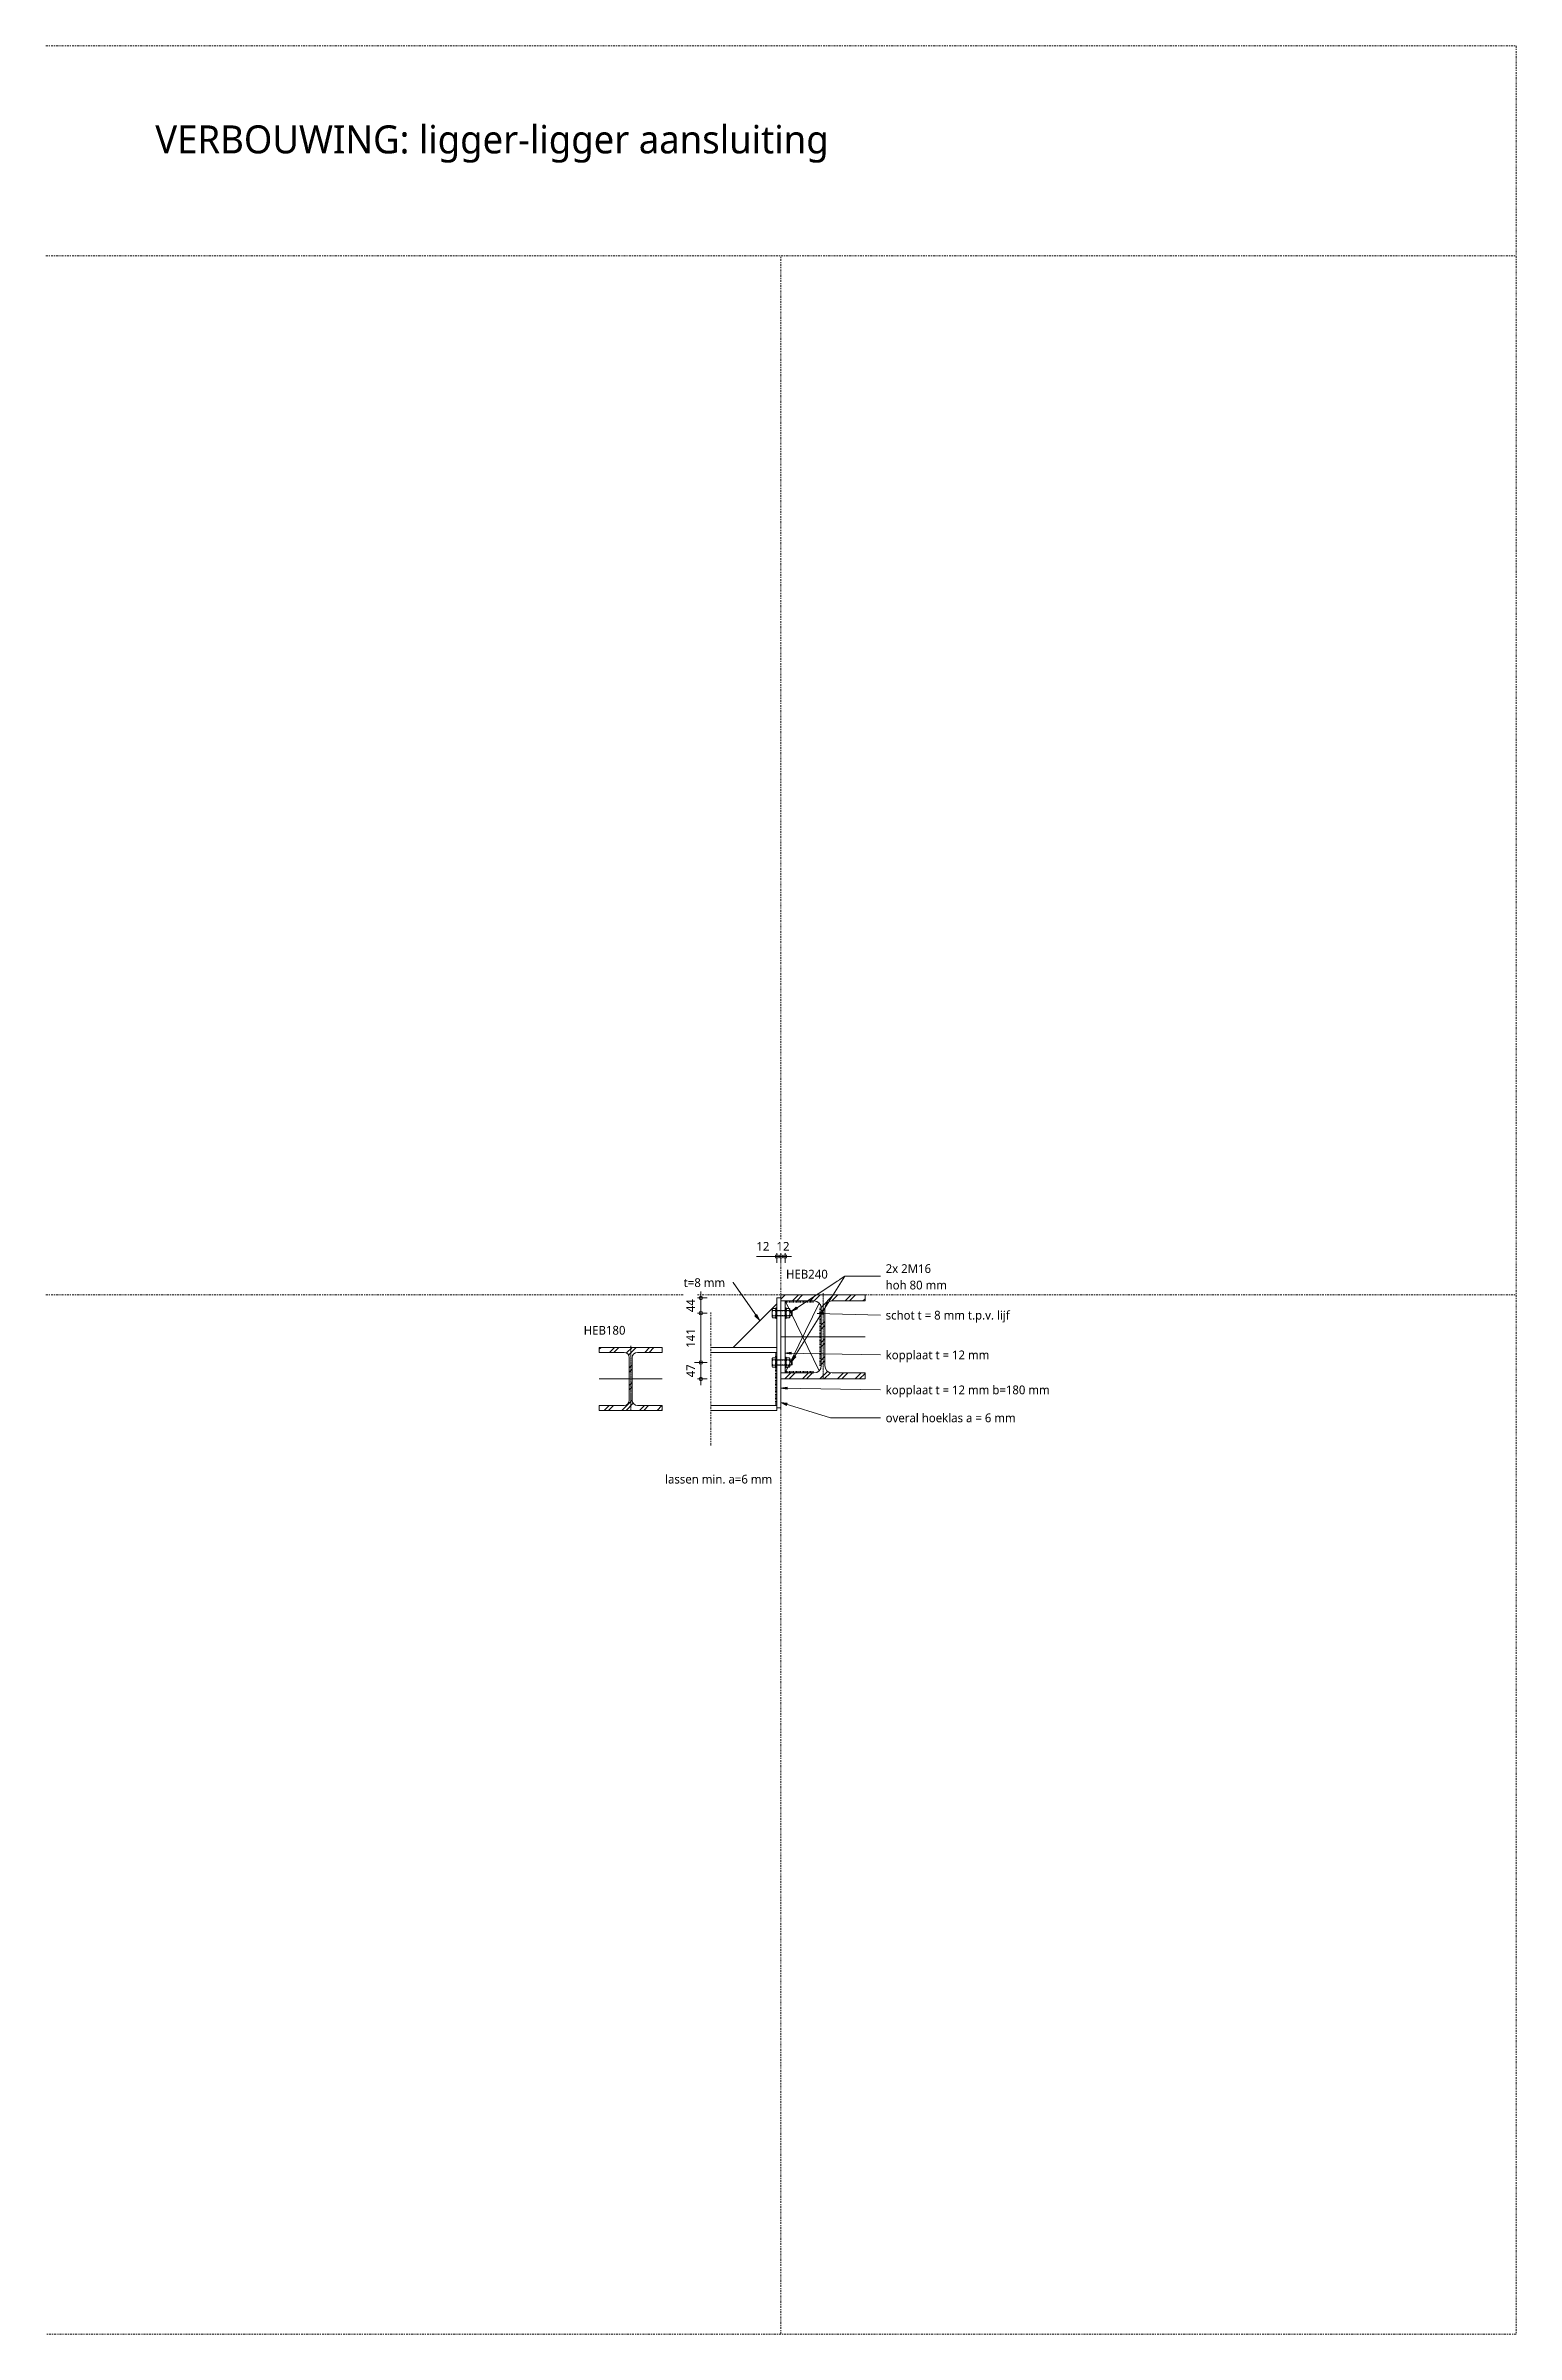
# Model space of a CAD drawing. Header units: millimetres. Extents: x -14163 to 55687, y -143 to 37302.
# Drawn here: x 34687 to 38887, y 7560 to 14100 of the extents above; entities that cross this region are included whole.
import ezdxf

# ---------------------------------------------------------------- set-up
doc = ezdxf.new("R2010")
doc.units = ezdxf.units.MM
for name, pattern in [('Dash', [6.35, 3.175, -3.175]), ('MV_center', [15, 6, -3, 3, -3]), ('MV_hartlijn_staal', [6.6, 5, -0.8, 0, -0.8]), ('Streep 1_1', [2, 1, -1])]:
    doc.linetypes.add(name, pattern=pattern)
for name, color, linetype, lineweight in [('A-ANNO-DIMS', 211, 'Continuous', 13), ('A-ANNO-DIMS-10', 211, 'Continuous', 13), ('A-DETL', 90, 'Continuous', 13), ('A-DETL-GENF', 92, 'Continuous', 18), ('A-DETL-GENF-HDLN', 1, 'Dash', 18), ('A-DETL-IDEN', 3, 'Continuous', 18), ('G-ANNO-TEXT', 231, 'Continuous', 13)]:
    doc.layers.add(name, color=color, linetype=linetype, lineweight=lineweight)
doc.styles.add('Segoe UI_3', font='segoeui.ttf', dxfattribs={"height": 25})
doc.styles.add('Segoe UI_5', font='segoeui.ttf', dxfattribs={"height": 80})
doc.dimstyles.new('2_5_mm', dxfattribs={"dimscale": 304.8, "dimtxt": 26.184099, "dimasz": 0.032808, "dimexe": 0.059055, "dimexo": 0.0625, "dimgap": 0.029528, "dimtad": 1, "dimdec": 0, "dimzin": 0, "dimdsep": 46, "dimtxsty": 'Segoe UI_3', "dimblk1": 'DOTBLANK', "dimblk2": 'DOTBLANK', "dimsah": 1, "dimcen": 0.09, "dimdle": 0.059055, "dimazin": 0, "dimtfac": 1, "dimtdec": 4, "dimtix": 1, "dimtmove": 0, "dimatfit": 3, "dimfxl": 0.059055, "dimfxlon": 1, "dimtvp": 1, "dimtfill": 1, "dimtolj": 1, "dimtzin": 0, "dimarcsym": 2})
doc.dimstyles.new('2_5_mm_1', dxfattribs={"dimscale": 304.8, "dimtxt": 26.184099, "dimasz": 0.032808, "dimexe": 0.059055, "dimexo": 0.0625, "dimgap": 0.029528, "dimtad": 1, "dimdec": 0, "dimzin": 0, "dimdsep": 46, "dimtxsty": 'Segoe UI_3', "dimblk1": 'DOTBLANK', "dimblk2": 'DOTBLANK', "dimsah": 1, "dimcen": 0.09, "dimdle": 0.059055, "dimazin": 0, "dimtfac": 1, "dimtdec": 4, "dimtix": 1, "dimtmove": 1, "dimatfit": 3, "dimfxl": 0.059055, "dimfxlon": 1, "dimtvp": 1, "dimtfill": 1, "dimtolj": 1, "dimtzin": 0, "dimarcsym": 2})

msp = doc.modelspace()

# ---------------------------------------------------------------- texts
at = {"layer": 'G-ANNO-TEXT', "color": 7, "attachment_point": 1}
for s, insert, char_height, width, style in [('VERBOUWING: ligger-ligger aansluiting', (34999.8, 13872.3), 80, 2412.278, 'Segoe UI_5'), ('2x 2M16 ', (37085.9, 10617.7), 25, 174.768, 'Segoe UI_3'), ('hoh 80 mm', (37085.9, 10570.7), 25, 217.257, 'Segoe UI_3'), ('schot t = 8 mm t.p.v. lijf', (37085.9, 10484.6), 25, 443.333, 'Segoe UI_3'), ('kopplaat t = 12 mm ', (37085.9, 10371.1), 25, 387.215, 'Segoe UI_3'), ('kopplaat t = 12 mm b=180 mm', (37085.9, 10271.1), 25, 596.455, 'Segoe UI_3'), ('overal hoeklas a = 6 mm', (37085.9, 10191.1), 25, 463.375, 'Segoe UI_3'), ('lassen min. a=6 mm', (36455.9, 10016), 25, 377.595, 'Segoe UI_3')]:
    msp.add_mtext(s, dxfattribs=dict(at, insert=insert, char_height=char_height, width=width, style=style))

# ---------------------------------------------------------------- blocks, each defined once
blk = doc.blocks.new('28 Staalprofielen- IPE_HEA_HEB 2d - HEB240-V77-Details Constructie')
at = {"layer": 'A-DETL-GENF', "lineweight": 13}
h = blk.add_hatch(dxfattribs=at)
h.set_pattern_fill('FP_167', color=256, style=0, pattern_type=2)
h.set_pattern_definition([(45, (-36907.01, -10409.864), (-25.144717, 25.144717), []), (45, (-36907.01, -10371.764), (-25.144717, 25.144717), [])])
h.paths.add_polyline_path([(120, -120), (120, -103), (26, -103), (20.6, -102.3), (15.5, -100.2), (11.2, -96.8), (7.8, -92.5), (5.7, -87.4), (5, -82), (5, 82), (5.7, 87.4), (7.8, 92.5), (11.2, 96.8), (15.5, 100.2), (20.6, 102.3), (26, 103), (120, 103), (120, 120), (-120, 120), (-120, 103), (-26, 103), (-20.6, 102.3), (-15.5, 100.2), (-11.2, 96.8), (-7.8, 92.5), (-5.7, 87.4), (-5, 82), (-5, -82), (-5.7, -87.4), (-7.8, -92.5), (-11.2, -96.8), (-15.5, -100.2), (-20.6, -102.3), (-26, -103), (-120, -103), (-120, -120)])
at = {"layer": 'A-DETL-GENF'}
for p, q in [((120, 120), (-120, 120)), ((-120, 120), (-120, 103)), ((120, 120), (-120, 120)), ((-120, 120), (-120, 103)), ((-120, 103), (-26, 103)), ((-120, 103), (-26, 103)), ((-5, 82), (-5, -82)), ((-5, 82), (-5, -82)), ((5, -82), (5, 82)), ((5, 82), (5, -82)), ((26, 103), (120, 103)), ((120, 103), (26, 103)), ((120, 103), (120, 120)), ((120, 120), (120, 103)), ((-120, 0), (120, 0)), ((-26, -103), (-120, -103)), ((-120, -103), (-120, -120)), ((-120, -120), (-120, -103)), ((-120, -103), (-26, -103)), ((-120, -120), (120, -120)), ((120, -120), (-120, -120)), ((120, -103), (26, -103)), ((120, -103), (26, -103)), ((120, -120), (120, -103)), ((120, -120), (120, -103))]:
    blk.add_line(p, q, dxfattribs=at)
at = {"layer": 'A-DETL-GENF', "linetype": 'MV_hartlijn_staal', "lineweight": 13}
blk.add_line((0, 125), (0, -120), dxfattribs=at)
at = {"layer": 'A-DETL-GENF'}
for centre, start, end in [((-26, 82), 0, 90), ((-26, 82), 360, 90), ((26, 82), 90, 180), ((26, 82), 90, 180), ((-26, -82), 270, 0), ((-26, -82), 270, 0), ((26, -82), 180, 270), ((26, -82), 180, 270)]:
    blk.add_arc(centre, 21, start, end, dxfattribs=at)
blk = doc.blocks.new('NLRS_00_DI_maskeer - Type 1-4234829-Details Constructie')
at = {"layer": 'A-DETL-GENF', "linetype": 'MV_center'}
blk.add_line((280, 0), (-100, 0), dxfattribs=at)
blk = doc.blocks.new('28 Staalprofielen- IPE_HEA_HEB 2d - HEB180-V78-Details Constructie')
at = {"layer": 'A-DETL-GENF', "lineweight": 13}
h = blk.add_hatch(dxfattribs=at)
h.set_pattern_fill('FP_168', color=256, style=0, pattern_type=2)
h.set_pattern_definition([(45, (-36357.76, -10289.864), (-25.144717, 25.144717), []), (45, (-36357.76, -10251.764), (-25.144717, 25.144717), [])])
h.paths.add_polyline_path([(22.2, -90), (90, -90), (90, -76), (19.3, -76), (15.4, -75.5), (11.8, -74), (8.6, -71.6), (6.3, -68.5), (4.8, -64.9), (4.3, -61), (4.3, 61), (4.8, 64.9), (6.3, 68.5), (8.6, 71.6), (11.8, 74), (15.4, 75.5), (19.3, 76), (90, 76), (90, 90), (-90, 90), (-90, 76), (-19.2, 76), (-15.4, 75.5), (-11.7, 74), (-8.6, 71.6), (-6.3, 68.5), (-4.8, 64.9), (-4.2, 61), (-4.2, -61), (-4.8, -64.9), (-6.3, -68.5), (-8.6, -71.6), (-11.7, -74), (-15.4, -75.5), (-19.2, -76), (-90, -76), (-90, -90)])
at = {"layer": 'A-DETL-GENF'}
for p, q in [((90, 90), (-90, 90)), ((-90, 90), (-90, 76)), ((90, 90), (-90, 90)), ((-90, 90), (-90, 76)), ((-90, 76), (-19.2, 76)), ((-90, 76), (-19.2, 76)), ((19.3, 76), (90, 76)), ((90, 76), (19.3, 76)), ((90, 76), (90, 90)), ((90, 90), (90, 76)), ((-90, 0), (90, 0)), ((-4.2, 61), (-4.2, -61)), ((-4.2, 61), (-4.2, -61)), ((4.3, -61), (4.3, 61)), ((4.3, 61), (4.3, -61)), ((-19.2, -76), (-90, -76)), ((-90, -76), (-90, -90)), ((-90, -90), (-90, -76)), ((-90, -76), (-19.2, -76)), ((-90, -90), (90, -90)), ((90, -90), (-90, -90)), ((90, -76), (19.3, -76)), ((90, -76), (19.3, -76)), ((90, -90), (90, -76)), ((90, -90), (90, -76))]:
    blk.add_line(p, q, dxfattribs=at)
at = {"layer": 'A-DETL-GENF', "linetype": 'MV_hartlijn_staal', "lineweight": 13}
blk.add_line((0, 95), (0, -90), dxfattribs=at)
at = {"layer": 'A-DETL-GENF'}
for centre, start, end in [((-19.2, 61), 0, 90), ((-19.2, 61), 360, 90), ((19.3, 61), 90, 180), ((19.3, 61), 90, 180), ((-19.2, -61), 270, 0), ((-19.2, -61), 270, 0), ((19.3, -61), 180, 270), ((19.3, -61), 180, 270)]:
    blk.add_arc(centre, 15, start, end, dxfattribs=at)
blk = doc.blocks.new('Repeating Detail - 2_ a_5 mm-V81-Details Constructie')
at = {"layer": 'A-DETL-GENF'}
for p, q in [((0, 0), (0, 5)), ((4, 0), (4, 5)), ((8, 0), (8, 5)), ((12, 0), (12, 5)), ((16, 0), (16, 5)), ((20, 0), (20, 5)), ((24, 0), (24, 5)), ((28, 0), (28, 5)), ((32, 0), (32, 5)), ((36, 0), (36, 5)), ((40, 0), (40, 5)), ((44, 0), (44, 5)), ((48, 0), (48, 5)), ((52, 0), (52, 5)), ((56, 0), (56, 5)), ((60, 0), (60, 5)), ((64, 0), (64, 5)), ((68, 0), (68, 5)), ((72, 0), (72, 5)), ((76, 0), (76, 5)), ((80, 0), (80, 5)), ((84, 0), (84, 5)), ((88, 0), (88, 5)), ((92, 0), (92, 5)), ((96, 0), (96, 5)), ((100, 0), (100, 5)), ((104, 0), (104, 5)), ((108, 0), (108, 5)), ((112, 0), (112, 5)), ((116, 0), (116, 5)), ((120, 0), (120, 5)), ((124, 0), (124, 5)), ((128, 0), (128, 5)), ((132, 0), (132, 5)), ((136, 0), (136, 5)), ((140, 0), (140, 5)), ((144, 0), (144, 5)), ((148, 0), (148, 5))]:
    blk.add_line(p, q, dxfattribs=at)
blk = doc.blocks.new('Repeating Detail - 2_ a_5 mm-V82-Details Constructie')
at = {"layer": 'A-DETL-GENF'}
for p, q in [((0, 0), (0, 5)), ((4, 0), (4, 5)), ((8, 0), (8, 5)), ((12, 0), (12, 5)), ((16, 0), (16, 5)), ((20, 0), (20, 5)), ((24, 0), (24, 5)), ((28, 0), (28, 5)), ((32, 0), (32, 5)), ((36, 0), (36, 5)), ((40, 0), (40, 5)), ((44, 0), (44, 5)), ((48, 0), (48, 5)), ((52, 0), (52, 5)), ((56, 0), (56, 5)), ((60, 0), (60, 5)), ((64, 0), (64, 5)), ((68, 0), (68, 5)), ((72, 0), (72, 5)), ((76, 0), (76, 5)), ((80, 0), (80, 5))]:
    blk.add_line(p, q, dxfattribs=at)
blk = doc.blocks.new('Repeating Detail - 2_ a_5 mm-V83-Details Constructie')
at = {"layer": 'A-DETL-GENF'}
for p, q in [((0, 0), (0, 5)), ((4, 0), (4, 5)), ((8, 0), (8, 5)), ((12, 0), (12, 5)), ((16, 0), (16, 5)), ((20, 0), (20, 5)), ((24, 0), (24, 5)), ((28, 0), (28, 5)), ((32, 0), (32, 5)), ((36, 0), (36, 5)), ((40, 0), (40, 5)), ((44, 0), (44, 5)), ((48, 0), (48, 5)), ((52, 0), (52, 5)), ((56, 0), (56, 5)), ((60, 0), (60, 5)), ((64, 0), (64, 5)), ((68, 0), (68, 5)), ((72, 0), (72, 5)), ((76, 0), (76, 5)), ((80, 0), (80, 5)), ((84, 0), (84, 5)), ((88, 0), (88, 5)), ((92, 0), (92, 5)), ((96, 0), (96, 5)), ((100, 0), (100, 5)), ((104, 0), (104, 5)), ((108, 0), (108, 5)), ((112, 0), (112, 5)), ((116, 0), (116, 5)), ((120, 0), (120, 5)), ((124, 0), (124, 5)), ((128, 0), (128, 5)), ((132, 0), (132, 5)), ((136, 0), (136, 5)), ((140, 0), (140, 5)), ((144, 0), (144, 5)), ((148, 0), (148, 5)), ((152, 0), (152, 5)), ((156, 0), (156, 5)), ((160, 0), (160, 5)), ((164, 0), (164, 5))]:
    blk.add_line(p, q, dxfattribs=at)
blk = doc.blocks.new('00 bout_moer - M16-4299266-Details Constructie')
at = {"layer": 'A-DETL-GENF'}
for p, q in [((-13, 11.6), (-11.7, 13)), ((-13, 11.6), (-11.1, 7.4)), ((-13, -11.1), (-13, 11.6)), ((-11.1, 7.4), (-13, 3.2)), ((-13, 3.2), (-13, -3.2)), ((-11.7, 13), (-4, 13)), ((-11.1, 7.4), (-4.6, 7.4)), ((-4.6, 7.4), (-2.8, 11.6)), ((-2.8, 3.2), (-4.6, 7.4)), ((-4, 13), (-2.8, 11.6)), ((-2.8, 0), (-2.8, 14.9)), ((-2.8, 14.9), (0, 14.9)), ((-2.8, 11.6), (-2.8, 0)), ((-2.8, -3.2), (-2.8, 3.2)), ((-2.8, -14.9), (-2.8, 0)), ((-2.8, 0), (-2.8, -11.1)), ((0, 14.9), (0, -14.9)), ((24, -14.9), (24, 14.9)), ((24, 14.9), (26.8, 14.9)), ((26.8, 14.9), (26.8, 0)), ((26.8, 11.1), (28.2, 13)), ((26.8, 0), (26.8, 11.1)), ((26.8, 11.1), (28.6, 7.2)), ((28.6, 7.2), (26.8, 3.2)), ((26.8, 3.2), (26.8, -3.2)), ((26.8, -11.6), (26.8, 0)), ((26.8, 0), (26.8, -14.9)), ((28.2, 13), (35.8, 13)), ((35.1, 7.2), (28.6, 7.2)), ((35.1, 7.2), (37, 11.1)), ((37, 3.2), (35.1, 7.2)), ((35.8, 13), (37, 11.1)), ((37, 11.1), (37, -11.6)), ((37, -3.2), (37, 3.2)), ((-13, -3.2), (-11.1, -7.2)), ((-11.1, -7.2), (-13, -11.1)), ((-11.8, -13), (-13, -11.1)), ((-4.2, -13), (-11.8, -13)), ((-11.1, -7.2), (-4.6, -7.2)), ((-4.6, -7.2), (-2.8, -3.2)), ((-2.8, -11.1), (-4.6, -7.2)), ((-2.8, -11.1), (-4.2, -13)), ((0, -14.9), (-2.8, -14.9)), ((26.8, -14.9), (24, -14.9)), ((26.8, -3.2), (28.6, -7.4)), ((28.6, -7.4), (26.8, -11.6)), ((28, -13), (26.8, -11.6)), ((35.7, -13), (28, -13)), ((35.1, -7.4), (28.6, -7.4)), ((35.1, -7.4), (37, -3.2)), ((37, -11.6), (35.1, -7.4)), ((37, -11.6), (35.7, -13))]:
    blk.add_line(p, q, dxfattribs=at)
at = {"layer": 'A-DETL-GENF', "linetype": 'Streep 1_1', "lineweight": 13}
for p, q in [((0, 8), (41.7, 8)), ((43.7, 6.5), (41.7, 8)), ((41.7, -8), (41.7, 8)), ((43.7, 6.5), (43.7, -6.5)), ((0, -8), (41.7, -8)), ((43.7, -6.5), (41.7, -8))]:
    blk.add_line(p, q, dxfattribs=at)
at = {"layer": 'A-DETL-GENF-HDLN'}
for p, q in [((0, 8), (1.5, 6.5)), ((0, 8), (0, -8)), ((1.5, 6.5), (41.7, 6.5)), ((0, -8), (1.5, -6.5)), ((1.5, -6.5), (41.7, -6.5))]:
    blk.add_line(p, q, dxfattribs=at)
blk = doc.blocks.new('DIMBLOCK146-Details Constructie')
at = {"layer": 'A-ANNO-DIMS-10'}
for p, q in [((36558.2, 10336.9), (36540.2, 10336.9)), ((36558.2, 10271.9), (36558.2, 10336.9)), ((36558.2, 10336.9), (36576.2, 10336.9)), ((36558.2, 10289.9), (36540.2, 10289.9)), ((36558.2, 10289.9), (36576.2, 10289.9))]:
    blk.add_line(p, q, dxfattribs=at)
for centre in [(36558.2, 10336.9), (36558.2, 10289.9)]:
    blk.add_circle(centre, 5, dxfattribs=at)
at = {"layer": 'A-ANNO-DIMS-10', "color": 0, "insert": (36516.6, 10294.3), "char_height": 25, "width": 45.703, "attachment_point": 1, "rotation": 90, "line_spacing_factor": 1.142579, "style": 'Segoe UI_3', "bg_fill": 3, "box_fill_scale": 1.25, "bg_fill_color": 9, "bg_fill_true_color": 13158600, "bg_fill_transparency": 0}
blk.add_mtext('47', dxfattribs=at)
blk = doc.blocks.new('_DotBlank')
at = {"color": 0, "linetype": 'ByBlock', "lineweight": -2}
blk.add_line((-0.5, 0), (-1, 0), dxfattribs=at)
blk.add_circle((0, 0), 0.5, dxfattribs=at)
blk = doc.blocks.new('DIMBLOCK147-Details Constructie')
at = {"layer": 'A-ANNO-DIMS-10'}
for p, q in [((36558.2, 10477.9), (36540.2, 10477.9)), ((36558.2, 10336.9), (36558.2, 10477.9)), ((36558.2, 10477.9), (36576.2, 10477.9)), ((36558.2, 10336.9), (36540.2, 10336.9)), ((36558.2, 10336.9), (36576.2, 10336.9))]:
    blk.add_line(p, q, dxfattribs=at)
for centre in [(36558.2, 10477.9), (36558.2, 10336.9)]:
    blk.add_circle(centre, 5, dxfattribs=at)
at = {"layer": 'A-ANNO-DIMS-10', "color": 0, "insert": (36516.6, 10378.8), "char_height": 25, "width": 68.555, "attachment_point": 1, "rotation": 90, "line_spacing_factor": 1.142579, "style": 'Segoe UI_3', "bg_fill": 3, "box_fill_scale": 1.25, "bg_fill_color": 9, "bg_fill_true_color": 13158600, "bg_fill_transparency": 0}
blk.add_mtext('141', dxfattribs=at)
blk = doc.blocks.new('DIMBLOCK148-Details Constructie')
at = {"layer": 'A-ANNO-DIMS-10'}
for p, q in [((36558.2, 10477.9), (36558.2, 10539.4)), ((36558.2, 10521.4), (36540.2, 10521.4)), ((36558.2, 10477.9), (36540.2, 10477.9)), ((36558.2, 10521.4), (36576.2, 10521.4)), ((36558.2, 10477.9), (36576.2, 10477.9))]:
    blk.add_line(p, q, dxfattribs=at)
for centre in [(36558.2, 10521.4), (36558.2, 10477.9)]:
    blk.add_circle(centre, 5, dxfattribs=at)
at = {"layer": 'A-ANNO-DIMS-10', "color": 0, "insert": (36516.6, 10480.6), "char_height": 25, "width": 45.703, "attachment_point": 1, "rotation": 90, "line_spacing_factor": 1.142579, "style": 'Segoe UI_3', "bg_fill": 3, "box_fill_scale": 1.25, "bg_fill_color": 9, "bg_fill_true_color": 13158600, "bg_fill_transparency": 0}
blk.add_mtext('44', dxfattribs=at)
blk = doc.blocks.new('DIMBLOCK149-Details Constructie')
at = {"layer": 'A-ANNO-DIMS-10'}
for p, q in [((36716.7, 10639.7), (36774.8, 10639.7)), ((36757, 10639.7), (36787, 10639.7)), ((36774.8, 10639.7), (36781, 10639.7)), ((36775, 10639.7), (36775, 10657.7)), ((36775, 10639.7), (36775, 10621.7)), ((36787, 10639.7), (36787, 10657.7)), ((36787, 10639.7), (36787, 10621.7))]:
    blk.add_line(p, q, dxfattribs=at)
for centre in [(36775, 10639.7), (36787, 10639.7)]:
    blk.add_circle(centre, 5, dxfattribs=at)
at = {"layer": 'A-ANNO-DIMS-10', "color": 0, "insert": (36716.7, 10681.3), "char_height": 25, "width": 45.703, "attachment_point": 1, "line_spacing_factor": 1.142579, "style": 'Segoe UI_3', "bg_fill": 3, "box_fill_scale": 1.25, "bg_fill_color": 9, "bg_fill_true_color": 13158600, "bg_fill_transparency": 0}
blk.add_mtext('12', dxfattribs=at)
blk = doc.blocks.new('DIMBLOCK150-Details Constructie')
at = {"layer": 'A-ANNO-DIMS-10'}
for p, q in [((36787, 10639.7), (36787, 10657.7)), ((36787, 10639.7), (36817, 10639.7)), ((36787, 10639.7), (36787, 10621.7)), ((36799, 10639.7), (36799, 10657.7)), ((36799, 10639.7), (36799, 10621.7))]:
    blk.add_line(p, q, dxfattribs=at)
for centre in [(36787, 10639.7), (36799, 10639.7)]:
    blk.add_circle(centre, 5, dxfattribs=at)
at = {"layer": 'A-ANNO-DIMS-10', "color": 0, "insert": (36774, 10681.3), "char_height": 25, "width": 45.703, "attachment_point": 1, "line_spacing_factor": 1.142579, "style": 'Segoe UI_3', "bg_fill": 3, "box_fill_scale": 1.25, "bg_fill_color": 9, "bg_fill_true_color": 13158600, "bg_fill_transparency": 0}
blk.add_mtext('12', dxfattribs=at)

# ---------------------------------------------------------------- hatches: boundary and pattern name
at = {"layer": 'G-ANNO-TEXT'}
for points in [[(36725.6, 10457.7), (36717.9, 10474.3), (36712.7, 10470.7)], [(36817.2, 10482.8), (36834, 10490.1), (36830.5, 10495.4)], [(36890.3, 10477.4), (36908.2, 10473.7), (36908.3, 10480.1)], [(36798.1, 10363.8), (36816, 10360.3), (36816.1, 10366.7)], [(36816.9, 10339.9), (36829.1, 10353.5), (36823.8, 10356.9)], [(36786.7, 10263.8), (36804.7, 10260.3), (36804.8, 10266.7)], [(36786.7, 10222.8), (36803, 10214.4), (36804.9, 10220.5)]]:
    msp.add_hatch(color=7, dxfattribs=at).paths.add_polyline_path(points)

# ---------------------------------------------------------------- linework, layer by layer
at = {"layer": 'A-DETL', "linetype": 'MV_center', "lineweight": 18}
for p, q in [((34687, 14099.9), (38887, 14099.9)), ((38887, 14099.9), (38887, 7559.9)), ((38887, 14099.9), (38887, 7559.9)), ((34687, 13499.9), (38887, 13499.9)), ((36787, 7559.9), (36787, 13499.9)), ((34687, 10529.9), (38887, 10529.9)), ((38887, 7559.9), (34687, 7559.9))]:
    msp.add_line(p, q, dxfattribs=at)
at = {"layer": 'A-DETL', "lineweight": 18}
for p, q in [((36787, 10512.9), (36787, 10529.9)), ((36650, 10379.9), (36775, 10504.9)), ((36775, 10521.4), (36775, 10199.9)), ((36787, 10521.4), (36775, 10521.4)), ((36775, 10379.9), (36775, 10504.9)), ((36787, 10512.9), (36799, 10512.9)), ((36787, 10512.9), (36787, 10306.9)), ((36799, 10512.9), (36799, 10306.9)), ((36799, 10512.9), (36895.9, 10313)), ((36799, 10306.9), (36895.9, 10506.7)), ((36587, 10379.9), (36775, 10379.9)), ((36587, 10365.9), (36775, 10365.9)), ((36775, 10379.9), (36650, 10379.9)), ((36799, 10306.9), (36787, 10306.9)), ((36787, 10289.9), (36787, 10199.9)), ((36587, 10213.9), (36775, 10213.9)), ((36775, 10199.9), (36775, 10213.9)), ((36775, 10206.9), (36787, 10206.9)), ((36587, 10199.9), (36775, 10199.9))]:
    msp.add_line(p, q, dxfattribs=at)
at = {"layer": 'G-ANNO-TEXT', "color": 250}
for p, q in [((36650.4, 10565.1), (36649.7, 10565.1)), ((36725.6, 10457.7), (36650.4, 10565.1)), ((36717.9, 10474.3), (36712.7, 10470.7)), ((36712.7, 10470.7), (36725.6, 10457.7)), ((36725.6, 10457.7), (36717.9, 10474.3)), ((36830.5, 10495.4), (36817.2, 10482.8)), ((36817.2, 10482.8), (36834, 10490.1)), ((36834, 10490.1), (36830.5, 10495.4)), ((36908.3, 10480.1), (36890.3, 10477.4)), ((36890.3, 10477.4), (36908.2, 10473.7)), ((36890.3, 10477.4), (37070.9, 10472.1)), ((36908.2, 10473.7), (36908.3, 10480.1)), ((36816.1, 10366.7), (36798.1, 10363.8)), ((36798.1, 10363.8), (36816, 10360.3)), ((36798.1, 10363.8), (37070.9, 10358.6)), ((36816, 10360.3), (36816.1, 10366.7)), ((36823.8, 10356.9), (36816.9, 10339.9)), ((36816.9, 10339.9), (36829.1, 10353.5)), ((36829.1, 10353.5), (36823.8, 10356.9)), ((36804.8, 10266.7), (36786.7, 10263.8)), ((36786.7, 10263.8), (36804.7, 10260.3)), ((36786.7, 10263.8), (37070.9, 10258.6)), ((36786.7, 10222.8), (36803, 10214.4)), ((36804.9, 10220.5), (36786.7, 10222.8)), ((36786.7, 10222.8), (36928.8, 10178.6)), ((36803, 10214.4), (36804.9, 10220.5)), ((36804.7, 10260.3), (36804.8, 10266.7)), ((36928.8, 10178.6), (37070.9, 10178.6))]:
    msp.add_line(p, q, dxfattribs=at)

# ---------------------------------------------------------------- block references
at = {"layer": 'A-DETL-GENF'}
for name, p in [('28 Staalprofielen- IPE_HEA_HEB 2d - HEB240-V77-Details Constructie', (36907, 10409.9)), ('00 bout_moer - M16-4299266-Details Constructie', (36775, 10477.9)), ('28 Staalprofielen- IPE_HEA_HEB 2d - HEB180-V78-Details Constructie', (36357.8, 10289.9)), ('00 bout_moer - M16-4299266-Details Constructie', (36775, 10336.9)), ('Repeating Detail - 2_ a_5 mm-V82-Details Constructie', (36799, 10306.9))]:
    msp.add_blockref(name, p, dxfattribs=at)
at = {"layer": 'A-DETL-GENF', "linetype": 'MV_center', "rotation": 270}
msp.add_blockref('NLRS_00_DI_maskeer - Type 1-4234829-Details Constructie', (36587, 10379.9), dxfattribs=at)
at = {"layer": 'A-DETL-GENF', "extrusion": (0, 0, -1)}
for name, p, rotation in [('Repeating Detail - 2_ a_5 mm-V82-Details Constructie', (-36799, 10512.9), 180), ('Repeating Detail - 2_ a_5 mm-V83-Details Constructie', (-36902, 10491.9), 270)]:
    msp.add_blockref(name, p, dxfattribs=dict(at, rotation=rotation))
at = {"layer": 'A-DETL-GENF', "rotation": 90}
msp.add_blockref('Repeating Detail - 2_ a_5 mm-V81-Details Constructie', (36775, 10213.9), dxfattribs=at)

msp.set_redraw_order([(e.dxf.handle, doc.entitydb.next_handle()) for e in msp.query("TEXT MTEXT ATTDEF DIMENSION ARC_DIMENSION")])  # texts and dimensions are drawn at this point

# ---------------------------------------------------------------- next in the draw order: texts
at = {"layer": 'A-DETL-IDEN', "lineweight": 13, "char_height": 25, "width": 145.907, "attachment_point": 1, "style": 'Segoe UI_3', "bg_fill": 3, "box_fill_scale": 1.25, "bg_fill_color": 9, "bg_fill_true_color": 13158600, "bg_fill_transparency": 0}
for s, insert in [('HEB240', (36801.4, 10601.9)), ('HEB180', (36223.5, 10441.5))]:
    msp.add_mtext(s, dxfattribs=dict(at, insert=insert))

# ---------------------------------------------------------------- next in the draw order: dimensions: what is measured, and where the dimension line sits
at = {"layer": 'A-ANNO-DIMS'}
dim = msp.add_linear_dim(base=(36558.2, 10336.9), p1=(36576.2, 10289.9), p2=(36576.2, 10336.9), angle=90, dimstyle='2_5_mm', override={"dimpost": '<>', "dimfxl": 47}, dxfattribs=at)
dim.commit()
dim.dimension.update_dxf_attribs({"geometry": 'DIMBLOCK146-Details Constructie', "text_midpoint": (36536.7, 10313.4)})

# ---------------------------------------------------------------- next in the draw order: linework, layer by layer
at = {"layer": 'G-ANNO-TEXT', "color": 250}
for p, q in [((36816.9, 10339.9), (36969.1, 10583.4)), ((36817.2, 10482.8), (36969.1, 10583.4)), ((36969.1, 10583.4), (37070.9, 10583.4)), ((36969.1, 10583.4), (37070.9, 10583.4))]:
    msp.add_line(p, q, dxfattribs=at)

# ---------------------------------------------------------------- next in the draw order: dimensions: what is measured, and where the dimension line sits
at = {"layer": 'A-ANNO-DIMS'}
dim = msp.add_linear_dim(base=(36787, 10639.7), p1=(36775, 10621.7), p2=(36787, 10621.7), dimstyle='2_5_mm_1', override={"dimpost": '<>', "dimfxl": 12}, dxfattribs=at)
dim.commit()
dim.dimension.update_dxf_attribs({"geometry": 'DIMBLOCK149-Details Constructie', "text_midpoint": (36739.5, 10664.6), "dimtype": 160})
dim = msp.add_linear_dim(base=(36558.2, 10477.9), p1=(36576.2, 10336.9), p2=(36576.2, 10477.9), angle=90, dimstyle='2_5_mm', override={"dimpost": '<>', "dimfxl": 141}, dxfattribs=at)
dim.commit()
dim.dimension.update_dxf_attribs({"geometry": 'DIMBLOCK147-Details Constructie', "text_midpoint": (36536.4, 10407.4)})

# ---------------------------------------------------------------- next in the draw order: dimensions: what is measured, and where the dimension line sits
dim = msp.add_linear_dim(base=(36799, 10639.7), p1=(36787, 10621.7), p2=(36799, 10621.7), dimstyle='2_5_mm', override={"dimpost": '<>', "dimfxl": 12}, dxfattribs=at)
dim.commit()
dim.dimension.update_dxf_attribs({"geometry": 'DIMBLOCK150-Details Constructie', "text_midpoint": (36793, 10661.4)})
dim = msp.add_linear_dim(base=(36558.2188667, 10521.364188), p1=(36576.2188667, 10477.864188), p2=(36576.2188667, 10521.364188), angle=90, dimstyle='2_5_mm', override={"dimpost": '<>', "dimfxl": 43.5}, dxfattribs=at)
dim.commit()
dim.dimension.update_dxf_attribs({"geometry": 'DIMBLOCK148-Details Constructie', "text_midpoint": (36536.7188667, 10499.614188)})

# ---------------------------------------------------------------- next in the draw order: texts
at = {"layer": 'G-ANNO-TEXT', "color": 7, "insert": (36509, 10577.6), "char_height": 25, "width": 152.321, "attachment_point": 1, "style": 'Segoe UI_3'}
msp.add_mtext('t=8 mm', dxfattribs=at)

doc.saveas('drawing.dxf')
